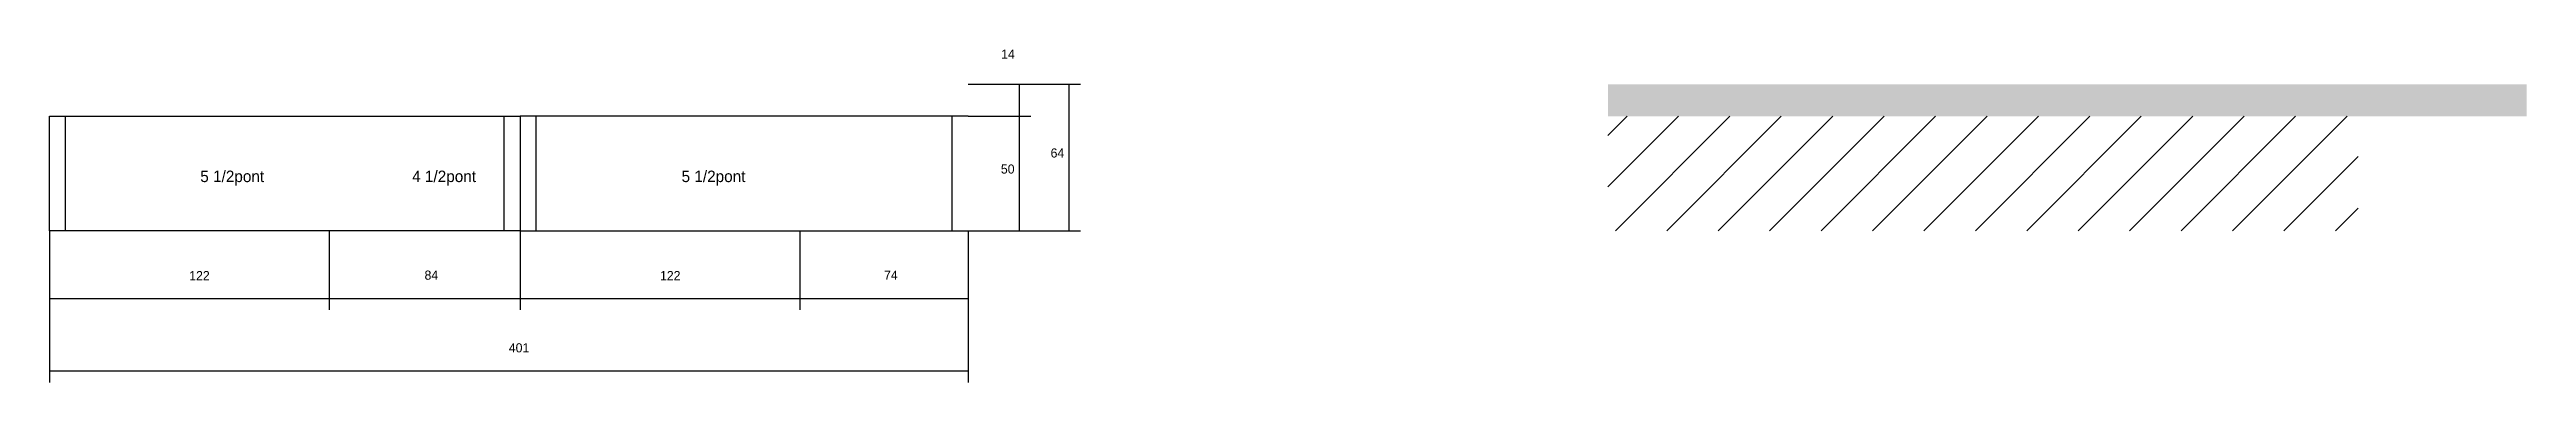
# Model space of a CAD drawing. Header units: metres. Extents: x -132 to 34800, y -36000 to 1848.
# Drawn here: x 14923 to 16004, y -8010 to -7865 of the extents above; entities that cross this region are included whole.
import ezdxf

# ---------------------------------------------------------------- set-up
doc = ezdxf.new("R2010")
doc.units = ezdxf.units.M
for name, color, linetype in [('COTA', 4, 'Continuous'), ('Cota Seção (2x)', 4, 'Continuous'), ('NOMENCLATURA', 7, 'Continuous'), ('Painéis', 200, 'Continuous'), ('REAPROVEITAMENTO', 251, 'Continuous'), ('SARR_2.2x7', 40, 'Continuous')]:
    doc.layers.add(name, color=color, linetype=linetype)

msp = doc.modelspace()

# ---------------------------------------------------------------- texts
at = {"layer": 'COTA'}
for s, p in [('14', (15338.5, -7869)), ('64', (15360.1, -7912.1)), ('50', (15338.4, -7919.1)), ('122', (14984.1, -7965.6)), ('84', (15086.8, -7965.4)), ('122', (15189.6, -7965.6))]:
    msp.add_text(s, height=4, dxfattribs=at).set_placement(p)
at = {"layer": 'Cota Seção (2x)'}
for s, p in [('74', (15287.4, -7965.4)), ('401', (15123.6, -7997.1))]:
    msp.add_text(s, height=4, dxfattribs=at).set_placement(p)
at = {"layer": 'NOMENCLATURA'}
for s, p in [('5 1/2pont', (14988.9, -7922.8)), ('4 1/2pont', (15081.4, -7922.8)), ('5 1/2pont', (15199, -7922.8))]:
    msp.add_text(s, height=5, dxfattribs=at).set_placement(p)

# ---------------------------------------------------------------- hatches: boundary and pattern name
at = {"layer": 'COTA'}
h = msp.add_hatch(dxfattribs=at)
h.set_pattern_fill('AR-CONC', scale=0.03)
h.paths.add_polyline_path([(16004.4, -7880.1), (15603.4, -7880.1), (15603.4, -7880.1), (15603.4, -7894.1), (15603.4, -7894.1), (16004.4, -7894.1), (16004.4, -7894.1), (16004.4, -7880.1)])
at = {"layer": 'REAPROVEITAMENTO'}
h = msp.add_hatch(dxfattribs=at)
h.set_pattern_fill('ANSI31', scale=5)
h.paths.add_polyline_path([(15603.4, -7894.1), (15603.4, -7944.1), (15603.4, -7944.1), (15930.9, -7944.1), (15930.9, -7944.1), (15930.9, -7894.1), (15930.9, -7894.1), (15603.4, -7894.1)])

# ---------------------------------------------------------------- linework, layer by layer
at = {"layer": 'COTA'}
for p, q in [((15324.1, -7880.1), (15351.5, -7880.1)), ((15324.1, -7880.1), (15373.2, -7880.1)), ((15346.5, -7894.1), (15346.5, -7880.1)), ((15368.2, -7944.1), (15368.2, -7880.1)), ((15324.1, -7894.1), (15351.5, -7894.1)), ((15324.1, -7894.1), (15351.5, -7894.1)), ((15346.5, -7944.1), (15346.5, -7894.1)), ((14923.1, -7944.1), (14923.1, -7978.6)), ((15045.1, -7944.1), (15045.1, -7978.6)), ((15045.1, -7944.1), (15045.1, -7978.6)), ((15128.6, -7944.1), (15128.6, -7978.6)), ((15128.6, -7944.1), (15128.6, -7978.6)), ((15250.6, -7944.1), (15250.6, -7978.6)), ((15324.1, -7944.1), (15351.5, -7944.1)), ((15324.1, -7944.1), (15373.2, -7944.1)), ((14923.1, -7973.6), (15045.1, -7973.6)), ((15045.1, -7973.6), (15128.6, -7973.6)), ((15128.6, -7973.6), (15250.6, -7973.6))]:
    msp.add_line(p, q, dxfattribs=at)
at = {"layer": 'Cota Seção (2x)'}
for p, q in [((14923.1, -7944.1), (14923.1, -8010.2)), ((15250.6, -7944.1), (15250.6, -7978.6)), ((15324.1, -7944.1), (15324.1, -8010.2)), ((15324.1, -7944.1), (15324.1, -7978.6)), ((15250.6, -7973.6), (15324.1, -7973.6)), ((14923.1, -8005.2), (15324.1, -8005.2))]:
    msp.add_line(p, q, dxfattribs=at)
at = {"layer": 'Painéis'}
msp.add_lwpolyline([(14923.1, -7894.1), (15128.6, -7894.1), (15128.6, -7944.1), (14923.1, -7944.1)], close=True, dxfattribs=at)
msp.add_lwpolyline([(15324.1, -7894.1), (15128.6, -7894.1), (15128.6, -7944.1), (15324.1, -7944.1)], dxfattribs=at)
at = {"layer": 'SARR_2.2x7'}
for p, q in [((14930.1, -7944.1), (14930.1, -7894.1)), ((15121.6, -7944.1), (15121.6, -7894.1)), ((15135.6, -7944.1), (15135.6, -7894.1)), ((15317.1, -7944.1), (15317.1, -7894.1))]:
    msp.add_line(p, q, dxfattribs=at)

msp.set_redraw_order([(e.dxf.handle, doc.entitydb.next_handle()) for e in msp.query("TEXT MTEXT ATTDEF DIMENSION ARC_DIMENSION")])  # texts and dimensions are drawn at this point

doc.saveas('drawing.dxf')
